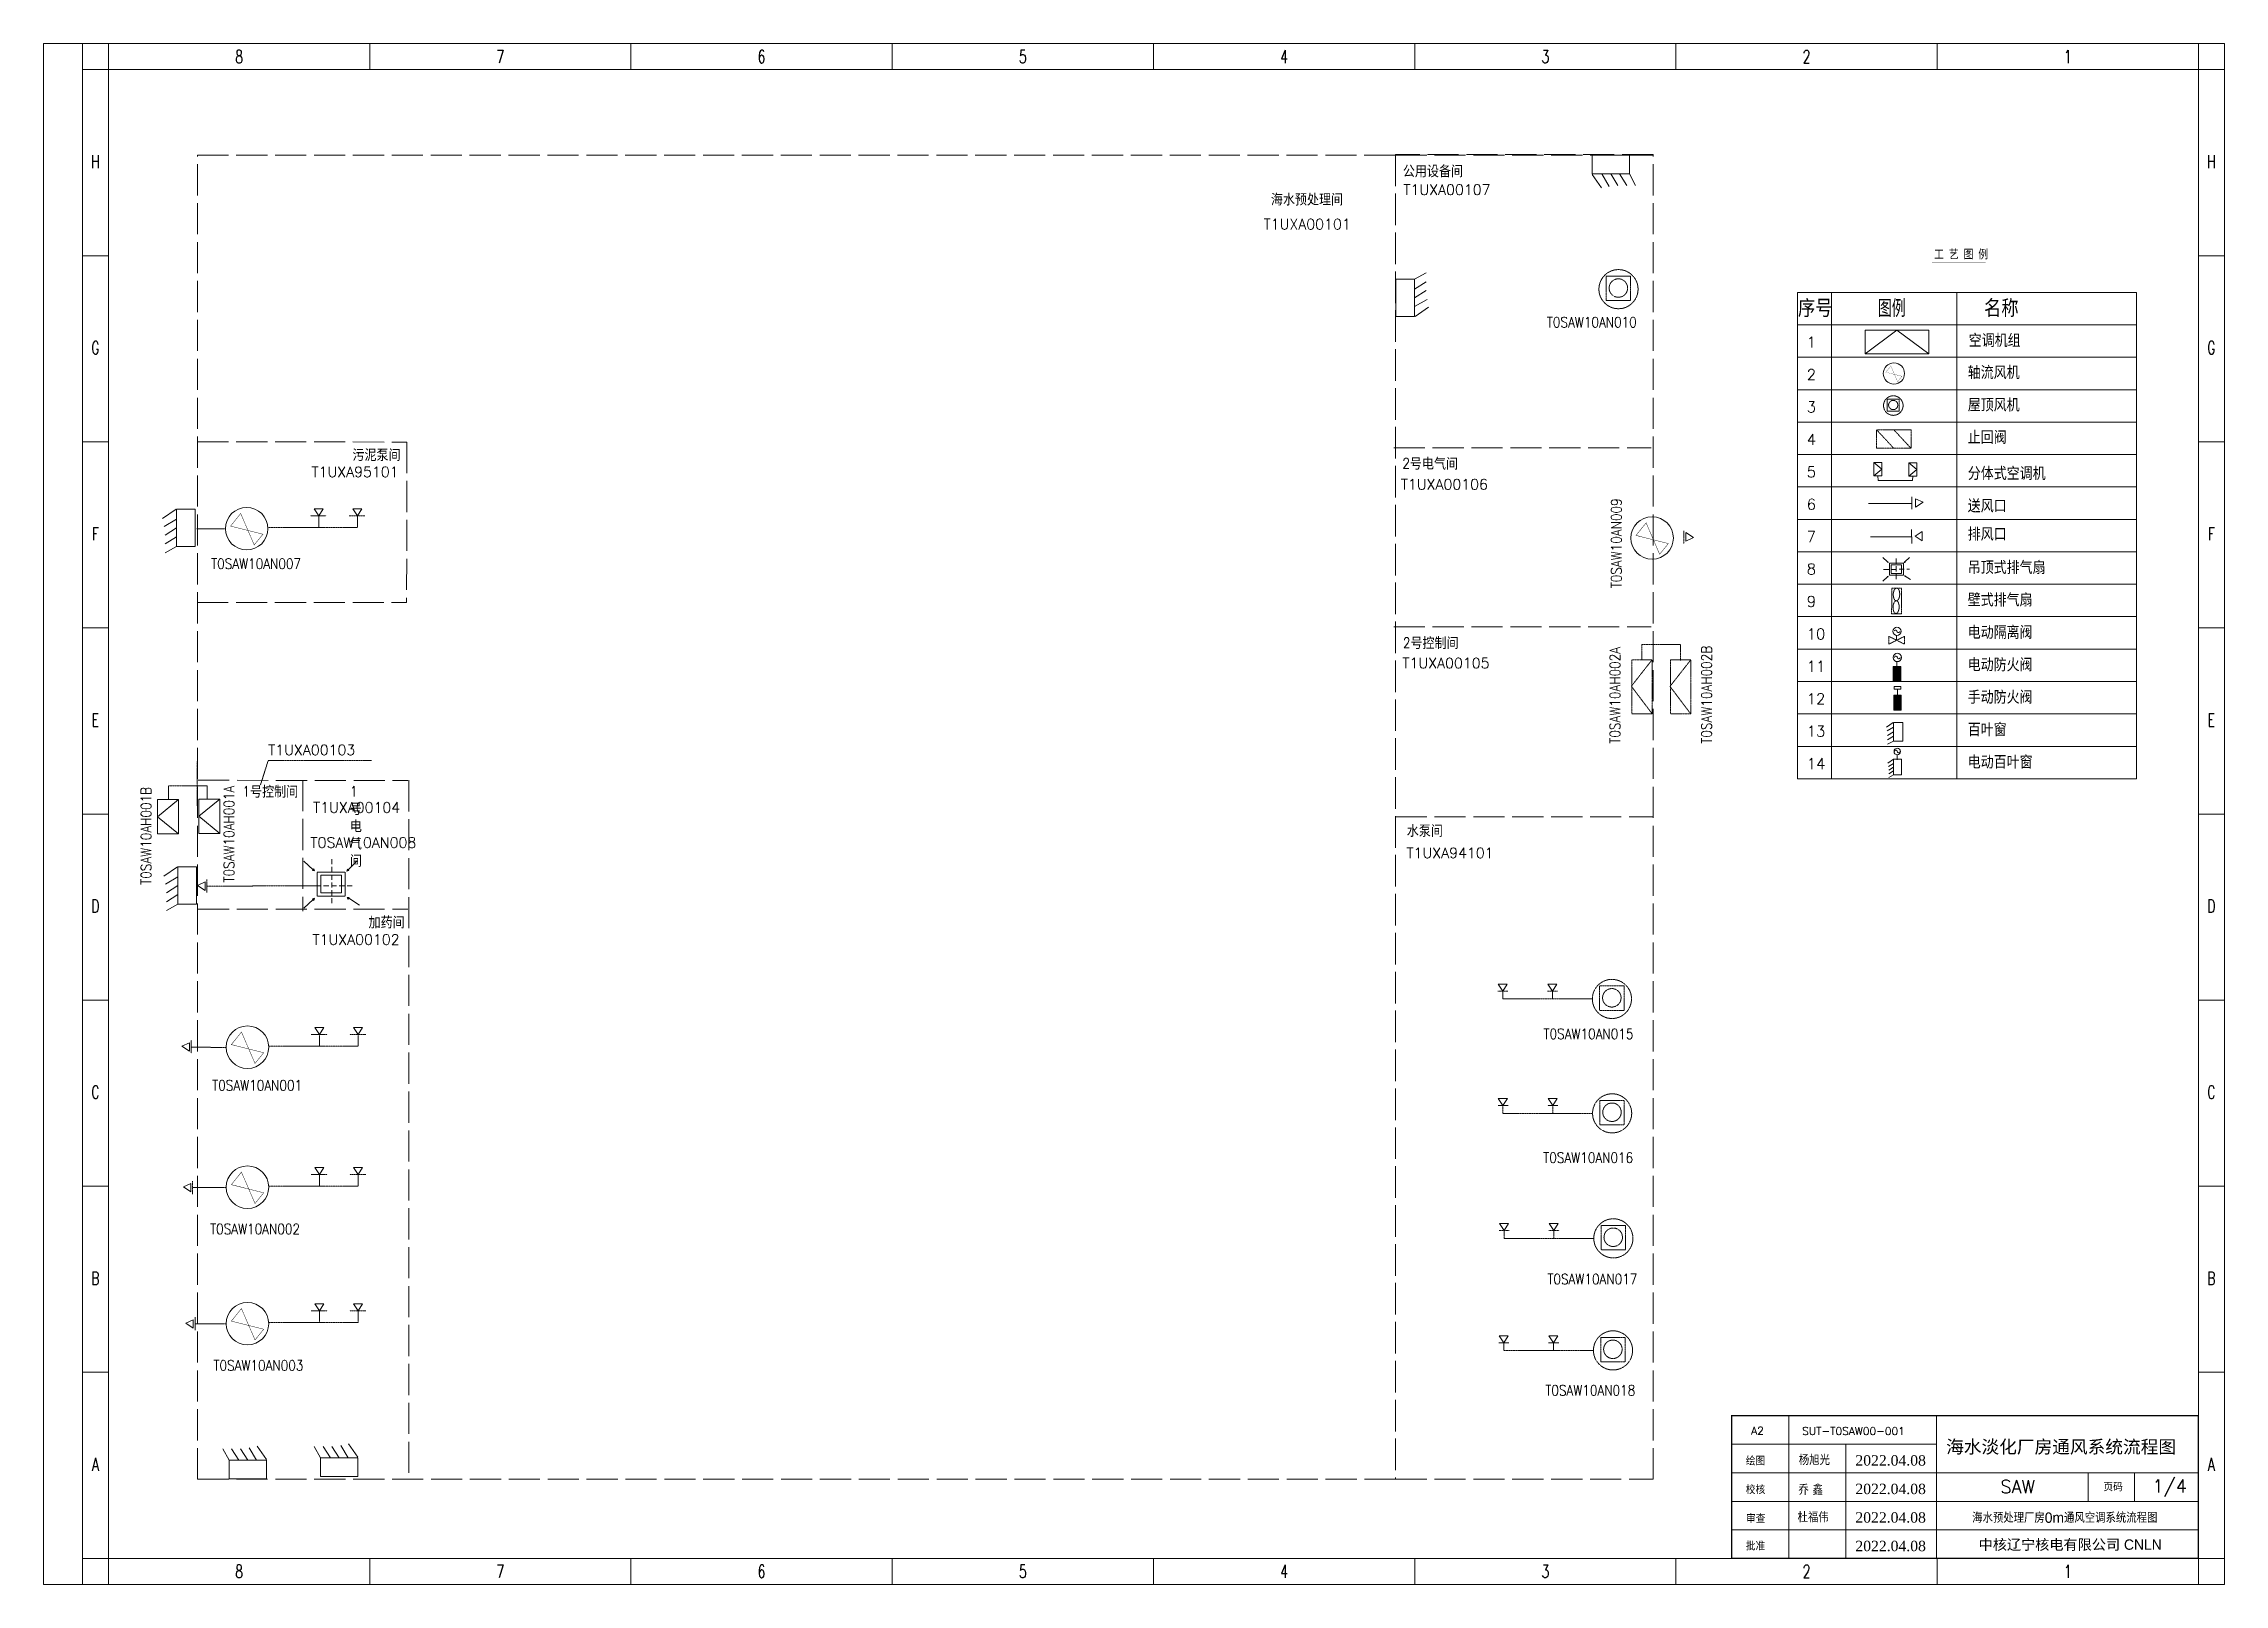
# Model space of a CAD drawing. Header units: millimetres. Extents: x 183980 to 562651, y 222331 to 282504.
# Drawn here: x 183980 to 268080, y 222900 to 282300 of the extents above; entities that cross this region are included whole.
import ezdxf
from ezdxf.enums import TextEntityAlignment as Align

# ---------------------------------------------------------------- set-up
doc = ezdxf.new("R2010")
doc.units = ezdxf.units.MM
for name, pattern in [('ACAD_ISO02W100', [15, 12, -3]), ('AM_ISO08W050x2', [9, 6, -0.75, 1.5, -0.75]), ('破線', [3, 2, -1])]:
    doc.linetypes.add(name, pattern=pattern)
doc.layers.get('0').update_dxf_attribs({"lineweight": 5})
doc.styles.add('-华文新魏', font='STXINWEI.TTF', dxfattribs={"width": 1.5})
doc.styles.add('_ROMANS', font='SIMPLEX.shx', dxfattribs={"width": 0.8, "bigfont": 'hztxt.shx'})
doc.styles.add('HZ', font='romanc.shx', dxfattribs={"width": 0.75, "bigfont": 'hzfs.shx'})
doc.styles.add('ROMAND', font='romand')
doc.styles.add('RT', font='times.ttf', dxfattribs={"width": 1.5})
doc.styles.get("Standard").update_dxf_attribs({"font": 'txt8.shx', "bigfont": 'hztxt.shx'})
doc.styles.add('中西文等高字体', font='HZTXT_E.shx', dxfattribs={"width": 0.7, "bigfont": 'HZTXT.shx'})
doc.styles.add('设备编码ROMAND', font='romand.shx', dxfattribs={"width": 0.85, "height": 400})
pattern_1 = [(0, (199169.914, 137025), (0, 3.4925), [2.54, -0.9525]), (90, (199169.914, 137025), (-3.4925, 2e-16), [2.54, -0.9525])]

msp = doc.modelspace()

# ---------------------------------------------------------------- texts
at = {"color": 0, "style": 'HZ', "width": 0.7}
for s, p in [('8', (191518, 281550)), ('7', (201593, 281550)), ('6', (211668, 281550)), ('5', (221743, 281550)), ('4', (231818, 281550)), ('3', (241893, 281550)), ('2', (251968, 281550)), ('1', (262043, 281550)), ('H', (185976, 277501)), ('H', (267576, 277501)), ('G', (185976, 270326)), ('G', (267576, 270326)), ('F', (185976, 263151)), ('F', (267576, 263151)), ('E', (185976, 255976)), ('E', (267576, 255976)), ('D', (185976, 248801)), ('D', (267576, 248801)), ('C', (185976, 241626)), ('C', (267576, 241626)), ('B', (185976, 234451)), ('B', (267576, 234451)), ('A', (185976, 227276)), ('A', (267576, 227276)), ('8', (191518, 223150)), ('7', (201593, 223150)), ('6', (211668, 223150)), ('5', (221743, 223150)), ('4', (231818, 223150)), ('3', (241893, 223150)), ('2', (251968, 223150)), ('1', (262043, 223150))]:
    msp.add_text(s, height=500, dxfattribs=at).set_placement(p, align=Align.CENTER)
at = {"color": 0, "lineweight": 5, "style": '_ROMANS', "width": 0.8}
for s, height, p in [('工 艺 图 例 ', 350, (256883, 273983)), ('图例', 666.7, (254722, 271758))]:
    msp.add_text(s, height=height, dxfattribs=at).set_placement(p)
at = {"color": 0, "lineweight": 5}
for s, height, style, p in [('序号', 666.7, '_ROMANS', (251636, 271758)), ('名称', 666.7, '_ROMANS', (258811, 271758)), ('1', 417, '_ROMANS', (251974, 270583)), ('空调机组', 500, '_ROMANS', (258223, 270602)), ('2', 417, '_ROMANS', (251974, 269333)), ('轴流风机', 500, '_ROMANS', (258183, 269365)), ('3', 417, '_ROMANS', (251974, 268083)), ('屋顶风机', 500, '_ROMANS', (258183, 268115)), ('4', 417, '_ROMANS', (251974, 266833)), ('止回阀', 500, '_ROMANS', (258183, 266865)), ('5', 417, '_ROMANS', (251974, 265583)), ('分体式空调机', 500, '_ROMANS', (258186, 265475)), ('6', 417, '_ROMANS', (251974, 264333)), ('送风口', 500, '_ROMANS', (258183, 264223)), ('7', 417, '_ROMANS', (251974, 263083)), ('排风口', 500, '_ROMANS', (258183, 263135)), ('吊顶式排气扇', 500, '_ROMANS', (258183, 261849)), ('8', 417, '_ROMANS', (251974, 261833)), ('9', 417, '_ROMANS', (251974, 260583)), ('壁式排气扇', 500, '_ROMANS', (258182, 260599)), ('电动隔离阀', 500, '_ROMANS', (258183, 259349)), ('10', 416.7, '_ROMANS', (251974, 259333)), ('11', 416.7, '_ROMANS', (251974, 258083)), ('电动防火阀', 500, '_ROMANS', (258182, 258099)), ('手动防火阀', 500, '_ROMANS', (258182, 256849)), ('12', 416.7, '_ROMANS', (251974, 256833)), ('13', 416.7, '_ROMANS', (251974, 255583)), ('百叶窗', 500, '_ROMANS', (258182, 255599)), ('电动百叶窗', 500, '_ROMANS', (258183, 254349)), ('14', 416.7, '_ROMANS', (251974, 254333)), ('杨旭光', 400, '中西文等高字体', (251670, 227500)), ('海水淡化厂房通风系统流程图', 500, '-华文新魏', (257350, 227953)), ('绘图', 300, '中西文等高字体', (249623, 227493)), ('2022.04.08', 400, 'RT', (253850, 227480)), ('校核', 300, '中西文等高字体', (249623, 226383)), ('乔 鑫', 400, '中西文等高字体', (251650, 226350)), ('2022.04.08', 400, 'RT', (253850, 226380)), ('页码', 300, '中西文等高字体', (263413, 226493)), ('审查', 300, '中西文等高字体', (249633, 225273)), ('杜福伟', 400, '中西文等高字体', (251620, 225290)), ('2022.04.08', 400, 'RT', (253850, 225280)), ('海水预处理厂房0m通风空调系统流程图', 400, '中西文等高字体', (258353, 225273)), ('2022.04.08', 400, 'RT', (253850, 224180)), ('中核辽宁核电有限公司 CNLN', 400, '-华文新魏', (258603, 224233)), ('批准', 300, '中西文等高字体', (249623, 224213))]:
    msp.add_text(s, height=height, dxfattribs=dict(at, style=style)).set_placement(p)
at = {"color": 0, "lineweight": 5, "style": 'ROMAND'}
msp.add_text('A2', height=300, dxfattribs=at).set_placement((250077, 228823), align=Align.MIDDLE)
at = {"color": 0, "linetype": '破線', "lineweight": 5, "char_height": 400, "attachment_point": 1, "style": '设备编码ROMAND'}
for s, insert in [('{\\f宋体|b0|i0|c134|p2;公用设备间}', (236400, 277590)), ('{\\f宋体|b0|i0|c134|p2;海水预处理间}', (231310, 276500)), ('T0SAW10AN010', (241950, 271760)), ('2{\\f宋体|b0|i0|c134|p2;号电气间}', (236380, 266316)), ('T0SAW10AN007', (190440, 262450)), ('2{\\f宋体|b0|i0|c134|p2;号控制间}', (236400, 259400)), ('{\\f宋体|b0|i0|c134|p2;水泵间}', (236550, 252160)), ('T0SAW10AN015', (241822, 244320)), ('T0SAW10AN001', (190480, 242340)), ('T0SAW10AN016', (241812, 239550)), ('T0SAW10AN002', (190400, 236800)), ('T0SAW10AN017', (241972, 234870)), ('T0SAW10AN003', (190530, 231540)), ('T0SAW10AN018', (241892, 230580))]:
    msp.add_mtext(s, dxfattribs=dict(at, insert=insert))
at = {"color": 0, "linetype": '破線', "lineweight": 0, "char_height": 400, "attachment_point": 1}
for s, insert in [('T1UXA00107', (236420, 276870)), ('T1UXA00101', (231030, 275540)), ('T1UXA95101', (194310, 265990)), ('T1UXA00106', (236320, 265510)), ('T1UXA00105', (236380, 258620)), ('T1UXA00103', (192640, 255270)), ('T1UXA00104', (194370, 253050)), ('T1UXA94101', (236540, 251300)), ('T1UXA00102', (194350, 247960))]:
    msp.add_mtext(s, dxfattribs=dict(at, insert=insert))
at = {"color": 0, "linetype": 'Continuous', "lineweight": 5, "char_height": 400, "attachment_point": 1, "style": '设备编码ROMAND'}
for s, insert in [('{\\f宋体|b0|i0|c134|p2;污泥泵间}', (195890, 266650)), ('1{\\f宋体|b0|i0|c134|p2;号控制间}', (191650, 253670)), ('{\\f宋体|b0|i0|c134|p2;加药间}', (196510, 248630))]:
    msp.add_mtext(s, dxfattribs=dict(at, insert=insert))
at = {"color": 0, "linetype": '破線', "lineweight": 5, "char_height": 400, "attachment_point": 1, "rotation": 90, "style": '设备编码ROMAND'}
for s, insert in [('T0SAW10AN009', (244430, 261300)), ('T0SAW10AH002A', (244380, 255310)), ('T0SAW10AH002B', (247910, 255310)), ('T0SAW10AH001A', (190930, 249960))]:
    msp.add_mtext(s, dxfattribs=dict(at, insert=insert))
at = {"color": 0, "linetype": '破線', "lineweight": 5, "insert": (187730, 249870), "char_height": 400, "width": 260, "attachment_point": 1, "rotation": 90, "style": '设备编码ROMAND'}
msp.add_mtext('T0SAW10AH001B', dxfattribs=at)
at = {"color": 0, "linetype": 'Continuous', "lineweight": 5, "insert": (195790, 253670), "char_height": 400, "width": 40, "attachment_point": 1, "style": '设备编码ROMAND'}
msp.add_mtext('1{\\f宋体|b0|i0|c134|p2;号电气间}', dxfattribs=at)
at = {"color": 0, "linetype": '破線', "lineweight": 5, "insert": (194270, 251700), "char_height": 400, "attachment_point": 1}
msp.add_mtext('T0SAW10AN008', dxfattribs=at)
at = {"color": 0, "lineweight": 5, "insert": (251803, 228960), "char_height": 300, "attachment_point": 1, "style": 'ROMAND'}
msp.add_mtext('SUT-T0SAW00-001', dxfattribs=at)
at = {"color": 0, "lineweight": 5, "char_height": 500, "attachment_point": 1}
for s, insert in [('SAW', (259440, 226920)), ('1/4', (265303, 226940))]:
    msp.add_mtext(s, dxfattribs=dict(at, insert=insert))

# ---------------------------------------------------------------- hatches: boundary and pattern name
at = {"linetype": '破線', "lineweight": 5}
h = msp.add_hatch(dxfattribs=at)
h.set_pattern_fill('ANGLE', color=0, scale=0.5, style=0)
h.set_pattern_definition(pattern_1)
h.paths.add_polyline_path([(255307, 258292), (255307, 257739), (255601, 257739), (255601, 258292)])
h = msp.add_hatch(dxfattribs=at)
h.set_pattern_fill('ANGLE', color=0, scale=0.5, style=0)
h.set_pattern_definition(pattern_1)
h.paths.add_polyline_path([(255334, 257176), (255334, 256609), (255614, 256609), (255614, 257176)])

# ---------------------------------------------------------------- linework, layer by layer
at = {"color": 0}
for p, q in [((183980, 282300), (268080, 282300)), ((183980, 222900), (183980, 282300)), ((185480, 222900), (185480, 282300)), ((186480, 281300), (186480, 282300)), ((196555, 282300), (196555, 281300)), ((206630, 282300), (206630, 281300)), ((216705, 282300), (216705, 281300)), ((226780, 282300), (226780, 281300)), ((236855, 282300), (236855, 281300)), ((246930, 282300), (246930, 281300)), ((257005, 282300), (257005, 281300)), ((267080, 281300), (267080, 282300)), ((268080, 282300), (268080, 222900)), ((186480, 281300), (185480, 281300)), ((186480, 281300), (267080, 281300)), ((186480, 223900), (186480, 281300)), ((267080, 281300), (268080, 281300)), ((267080, 281300), (267080, 223900)), ((185480, 274125), (186480, 274125)), ((267080, 274125), (268080, 274125)), ((185480, 266950), (186480, 266950)), ((267080, 266950), (268080, 266950)), ((185480, 259775), (186480, 259775)), ((267080, 259775), (268080, 259775)), ((185480, 252600), (186480, 252600)), ((267080, 252600), (268080, 252600)), ((185480, 245425), (186480, 245425)), ((267080, 245425), (268080, 245425)), ((185480, 238250), (186480, 238250)), ((267080, 238250), (268080, 238250)), ((185480, 231075), (186480, 231075)), ((185480, 231075), (186480, 231075)), ((267080, 231075), (268080, 231075)), ((186480, 223900), (185480, 223900)), ((186480, 223900), (186480, 222900)), ((267080, 223900), (186480, 223900)), ((196555, 223900), (196555, 222900)), ((206630, 223900), (206630, 222900)), ((216705, 223900), (216705, 222900)), ((226780, 223900), (226780, 222900)), ((236855, 223900), (236855, 222900)), ((246930, 223900), (246930, 222900)), ((246930, 223900), (246930, 222900)), ((257005, 223900), (257005, 222900)), ((267080, 223900), (268080, 223900)), ((267080, 223900), (267080, 222900)), ((268080, 222900), (183980, 222900))]:
    msp.add_line(p, q, dxfattribs=at)
at = {"color": 0, "linetype": 'Continuous', "lineweight": 5}
for p, q in [((243693, 277256), (244053, 276736)), ((244073, 277275), (244353, 276795)), ((244413, 277275), (244693, 276835)), ((244753, 277275), (245033, 276835)), ((245133, 277275), (245373, 276835)), ((236851, 273220), (237291, 273460)), ((236851, 272840), (237291, 273120)), ((236851, 272500), (237291, 272780)), ((236851, 272160), (237331, 272440)), ((236870, 271780), (237390, 272140)), ((254565, 266145), (254875, 265890)), ((254875, 265890), (254565, 265635)), ((255905, 266135), (256215, 265880)), ((256215, 265880), (255905, 265625)), ((254720, 265635), (254725, 265455)), ((254725, 265455), (256057, 265455)), ((256060, 265625), (256057, 265455)), ((189090, 264350), (188570, 263990)), ((189109, 263970), (188629, 263690)), ((189109, 263630), (188669, 263350)), ((189109, 263290), (188669, 263010)), ((247313, 263448), (247607, 263257)), ((247317, 263123), (247313, 263448)), ((247607, 263257), (247317, 263123)), ((189109, 262910), (188669, 262670)), ((254902, 262485), (255086, 262319)), ((255934, 262492), (255759, 262317)), ((254902, 261579), (255086, 261745)), ((255071, 261761), (255112, 261769)), ((255100, 261730), (255071, 261761)), ((255071, 261761), (255071, 261761)), ((255072, 262304), (255100, 262335)), ((255112, 262296), (255072, 262304)), ((255100, 262335), (255100, 262335)), ((255100, 262335), (255112, 262296)), ((255112, 261769), (255100, 261730)), ((255734, 262292), (255744, 262332)), ((255774, 262302), (255734, 262292)), ((255758, 261751), (255740, 261787)), ((255740, 261787), (255781, 261786)), ((255744, 262332), (255774, 262302)), ((255781, 261786), (255758, 261751)), ((255758, 261751), (255758, 261751)), ((255979, 261636), (255769, 261768)), ((255774, 262302), (255774, 262302)), ((255440, 259300), (255440, 259482)), ((255454, 258292), (255454, 258474)), ((255474, 257173), (255474, 257411)), ((255304, 256132), (255044, 255952)), ((255314, 255942), (255074, 255802)), ((255314, 255772), (255094, 255632)), ((255314, 255602), (255094, 255462)), ((255314, 255412), (255094, 255292)), ((255466, 254691), (255466, 254885)), ((255315, 254708), (255097, 254557)), ((255323, 254549), (255121, 254431)), ((255323, 254406), (255138, 254288)), ((255323, 254263), (255138, 254146)), ((255323, 254104), (255138, 254003)), ((188370, 252493), (189176, 253156)), ((189970, 252513), (190776, 253176)), ((189176, 251830), (188370, 252493)), ((190776, 251850), (189970, 252513)), ((194010, 250782), (194378, 250451)), ((196074, 250796), (195724, 250446)), ((189140, 250560), (188620, 250200)), ((189159, 250180), (188679, 249900)), ((189159, 249840), (188719, 249560)), ((194350, 250419), (194406, 250482)), ((194430, 250403), (194350, 250419)), ((194406, 250482), (194406, 250482)), ((194406, 250482), (194430, 250403)), ((195674, 250396), (195694, 250476)), ((195754, 250416), (195674, 250396)), ((195694, 250476), (195754, 250416)), ((195754, 250416), (195754, 250416)), ((189159, 249500), (188719, 249220)), ((189159, 249120), (188719, 248880)), ((194010, 248970), (194377, 249302)), ((194349, 249334), (194430, 249350)), ((194406, 249271), (194349, 249334)), ((194349, 249334), (194349, 249334)), ((194430, 249350), (194406, 249271)), ((195722, 249313), (195685, 249386)), ((195685, 249386), (195768, 249384)), ((195768, 249384), (195722, 249313)), ((195722, 249313), (195722, 249313)), ((196163, 249084), (195745, 249349)), ((191130, 227690), (190890, 228130)), ((191510, 227690), (191230, 228130)), ((191850, 227690), (191570, 228130)), ((192190, 227690), (191910, 228170)), ((192570, 227709), (192210, 228229)), ((194660, 227780), (194420, 228220)), ((195040, 227780), (194760, 228220)), ((195380, 227780), (195100, 228220)), ((195720, 227780), (195440, 228260)), ((196100, 227799), (195740, 228319))]:
    msp.add_line(p, q, dxfattribs=at)
at = {"color": 0, "lineweight": 5}
for p, q in [((251615, 272708), (251615, 267708)), ((251615, 272708), (264691, 272708)), ((252925, 272708), (252925, 267708)), ((257768, 272708), (257768, 267708)), ((264691, 272708), (264691, 267708)), ((251615, 271458), (251615, 253958)), ((251615, 271458), (264691, 271458)), ((252925, 271458), (252924, 253958)), ((254229, 270337), (255454, 271247)), ((255454, 271247), (256679, 270337)), ((257768, 271458), (257759, 253958)), ((264691, 271458), (264691, 253958)), ((251615, 270208), (264691, 270208)), ((251615, 268958), (264691, 268958)), ((251615, 267708), (264691, 267708)), ((251615, 266458), (264691, 266458)), ((251615, 265208), (264691, 265208)), ((194410, 264360), (194760, 264360)), ((194590, 264090), (194410, 264360)), ((194760, 264360), (194590, 264090)), ((195900, 264360), (196250, 264360)), ((196080, 264090), (195900, 264360)), ((196250, 264360), (196080, 264090)), ((254360, 264565), (256019, 264567)), ((256025, 264825), (256025, 264350)), ((256171, 264433), (256169, 264752)), ((256169, 264752), (256466, 264621)), ((256466, 264621), (256171, 264433)), ((251615, 263958), (264691, 263958)), ((254435, 263290), (256019, 263287)), ((256015, 263565), (256025, 263025)), ((256149, 263307), (256419, 263487)), ((256419, 263137), (256149, 263307)), ((256419, 263487), (256419, 263137)), ((251615, 262708), (264691, 262708)), ((251615, 261458), (264691, 261458)), ((251615, 260208), (264691, 260208)), ((251615, 258958), (264691, 258958)), ((251615, 257708), (264691, 257708)), ((251615, 256458), (264691, 256458)), ((251615, 255208), (264691, 255208)), ((251615, 255208), (264691, 255208)), ((251615, 253958), (264691, 253958)), ((189920, 249849), (190211, 249980)), ((190211, 249655), (189920, 249849)), ((190211, 249980), (190211, 249655)), ((240071, 246038), (240421, 246038)), ((240251, 245768), (240071, 246038)), ((240421, 246038), (240251, 245768)), ((241989, 246038), (242339, 246038)), ((242169, 245768), (241989, 246038)), ((242339, 246038), (242169, 245768)), ((194440, 244370), (194790, 244370)), ((194620, 244100), (194440, 244370)), ((194790, 244370), (194620, 244100)), ((195930, 244370), (196280, 244370)), ((196110, 244100), (195930, 244370)), ((196280, 244370), (196110, 244100)), ((189314, 243649), (189606, 243780)), ((189606, 243455), (189314, 243649)), ((189606, 243780), (189606, 243455)), ((240078, 241627), (240428, 241627)), ((240258, 241357), (240078, 241627)), ((240428, 241627), (240258, 241357)), ((241997, 241627), (242347, 241627)), ((242177, 241357), (241997, 241627)), ((242347, 241627), (242177, 241357)), ((194440, 238970), (194790, 238970)), ((194620, 238700), (194440, 238970)), ((194790, 238970), (194620, 238700)), ((195930, 238970), (196280, 238970)), ((196110, 238700), (195930, 238970)), ((196280, 238970), (196110, 238700)), ((189371, 238226), (189662, 238357)), ((189662, 238032), (189371, 238226)), ((189662, 238357), (189662, 238032)), ((240125, 236808), (240475, 236808)), ((240305, 236538), (240125, 236808)), ((240475, 236808), (240305, 236538)), ((242043, 236808), (242393, 236808)), ((242223, 236538), (242043, 236808)), ((242393, 236808), (242223, 236538)), ((189460, 232974), (189751, 233104)), ((189751, 232780), (189460, 232974)), ((189751, 233104), (189751, 232780)), ((194440, 233710), (194790, 233710)), ((194620, 233440), (194440, 233710)), ((194790, 233710), (194620, 233440)), ((195930, 233710), (196280, 233710)), ((196110, 233440), (195930, 233710)), ((196280, 233710), (196110, 233440)), ((240112, 232488), (240462, 232488)), ((240292, 232218), (240112, 232488)), ((240462, 232488), (240292, 232218)), ((242030, 232488), (242380, 232488)), ((242210, 232218), (242030, 232488)), ((242380, 232488), (242210, 232218)), ((249080, 229400), (249080, 223900)), ((251280, 229400), (251280, 223900)), ((256983, 229400), (256983, 223900)), ((256983, 228300), (249080, 228300)), ((253480, 228300), (253480, 223900)), ((267047, 227200), (249080, 227200)), ((262833, 227200), (262830, 226100)), ((264613, 227200), (264613, 226100)), ((267047, 226100), (249080, 226100)), ((267047, 225000), (249080, 225000)), ((267080, 223900), (249080, 223900))]:
    msp.add_line(p, q, dxfattribs=at)
at = {"color": 0, "linetype": 'ACAD_ISO02W100', "lineweight": 5, "ltscale": 100}
for p, q in [((189910, 266950), (197990, 266940)), ((197990, 266940), (197980, 260750)), ((236045, 266720), (245975, 266720)), ((189900, 260760), (197980, 260750)), ((236045, 259810), (245975, 259810)), ((189940, 253900), (198020, 253890)), ((193980, 253910), (193980, 248860)), ((198060, 253900), (198070, 226950)), ((236120, 252485), (246050, 252485)), ((189930, 248930), (198030, 248930))]:
    msp.add_line(p, q, dxfattribs=at)
at = {"color": 0, "linetype": '破線', "lineweight": 5}
for p, q in [((254665, 267415), (255330, 266700)), ((255330, 267415), (255995, 266700)), ((194270, 264090), (194880, 264090)), ((194590, 263640), (194590, 264090)), ((195760, 264090), (196370, 264090)), ((196080, 263640), (196080, 264090)), ((190980, 263590), (189880, 263590)), ((192650, 263640), (196080, 263640)), ((247230, 263520), (247230, 263020)), ((245610, 258540), (245610, 259140)), ((245610, 259140), (247100, 259140)), ((247100, 259140), (247100, 258520)), ((246010, 258546), (245210, 257526)), ((247500, 258540), (246700, 257520)), ((245210, 257526), (245210, 257526)), ((245210, 257526), (246010, 256466)), ((246700, 257520), (246700, 257520)), ((246700, 257520), (247500, 256460)), ((189900, 254630), (189910, 252475)), ((192340, 253710), (192640, 254660)), ((192640, 254660), (196620, 254660)), ((188800, 253160), (188800, 253690)), ((188800, 253690), (190290, 253690)), ((190290, 253690), (190290, 253170)), ((190270, 250070), (190270, 249570)), ((190280, 249820), (194480, 249830)), ((240061, 245768), (240451, 245768)), ((240251, 245470), (240251, 245768)), ((241979, 245768), (242369, 245768)), ((242169, 245470), (242169, 245768)), ((240251, 245470), (243707, 245470)), ((194300, 244100), (194910, 244100)), ((194620, 243650), (194620, 244100)), ((195790, 244100), (196400, 244100)), ((196110, 243650), (196110, 244100)), ((189670, 243880), (189670, 243380)), ((191010, 243600), (189670, 243610)), ((192680, 243650), (196110, 243650)), ((240068, 241357), (240458, 241357)), ((240258, 241059), (240258, 241357)), ((240258, 241059), (243715, 241059)), ((241987, 241357), (242377, 241357)), ((242177, 241059), (242177, 241357)), ((189720, 238440), (189720, 237940)), ((191010, 238200), (189720, 238200)), ((192680, 238250), (196110, 238250)), ((194300, 238700), (194910, 238700)), ((194620, 238250), (194620, 238700)), ((195790, 238700), (196400, 238700)), ((196110, 238250), (196110, 238700)), ((240115, 236538), (240505, 236538)), ((240305, 236240), (240305, 236538)), ((242033, 236538), (242423, 236538)), ((242223, 236240), (242223, 236538)), ((240305, 236240), (243762, 236240)), ((189820, 233200), (189820, 232700)), ((192680, 232990), (196110, 232990)), ((194300, 233440), (194910, 233440)), ((194620, 232990), (194620, 233440)), ((195790, 233440), (196400, 233440)), ((196110, 232990), (196110, 233440)), ((191010, 232940), (189820, 232940)), ((240102, 232218), (240492, 232218)), ((240292, 231920), (240292, 232218)), ((242020, 232218), (242410, 232218)), ((242210, 231920), (242210, 232218)), ((240292, 231920), (243748, 231920))]:
    msp.add_line(p, q, dxfattribs=at)
at = {"color": 0, "linetype": '破線', "lineweight": 5, "ltscale": 100}
for p, q in [((255420, 262450), (255425, 261560)), ((254935, 262030), (255935, 262035)), ((195100, 250860), (195100, 249160)), ((194480, 249830), (195960, 249830))]:
    msp.add_line(p, q, dxfattribs=at)
at = {"linetype": '破線', "lineweight": 5}
for p, q in [((255140, 259450), (255140, 259150)), ((255740, 259450), (255140, 259150)), ((255740, 259150), (255140, 259450)), ((255740, 259450), (255740, 259150))]:
    msp.add_line(p, q, dxfattribs=at)
at = {"color": 0, "linetype": 'ACAD_ISO02W100', "lineweight": 5, "ltscale": 100}
for points in [[(189910, 278000), (236120, 278000), (236120, 226950), (189910, 226950)], [(236120, 226950), (246050, 226950), (246050, 278020), (236120, 278020)], [(246050, 278020), (236120, 278020), (236120, 278000), (246050, 278000)]]:
    msp.add_lwpolyline(points, close=True, dxfattribs=at)
at = {"color": 0, "linetype": 'Continuous', "lineweight": 5}
for points in [[(243693, 277275), (243693, 277995), (245133, 277995), (245133, 277275)], [(236851, 271780), (236131, 271780), (236131, 273220), (236851, 273220)], [(254565, 266145), (254875, 266145), (254875, 265635), (254565, 265635)], [(255905, 266135), (256215, 266135), (256215, 265625), (255905, 265625)], [(189109, 264350), (189829, 264350), (189829, 262910), (189109, 262910)], [(255307, 258292), (255601, 258292), (255601, 257739), (255307, 257739)], [(255348, 257519), (255600, 257519), (255600, 257414), (255348, 257414)], [(255334, 257176), (255614, 257176), (255614, 256609), (255334, 256609)], [(255314, 256132), (255674, 256132), (255674, 255412), (255314, 255412)], [(255323, 254708), (255625, 254708), (255625, 254104), (255323, 254104)], [(189176, 251830), (188370, 251830), (188370, 253156), (189176, 253156)], [(190776, 251850), (189970, 251850), (189970, 253176), (190776, 253176)], [(189159, 250560), (189879, 250560), (189879, 249120), (189159, 249120)], [(192570, 227690), (192570, 226970), (191130, 226970), (191130, 227690)], [(196100, 227780), (196100, 227060), (194660, 227060), (194660, 227780)]]:
    msp.add_lwpolyline(points, close=True, dxfattribs=at)
at = {"color": 0, "linetype": '破線', "lineweight": 5}
for points in [[(244239, 273333), (245180, 273333), (245180, 272393), (244239, 272393)], [(255074, 268596), (255544, 268596), (255544, 268125), (255074, 268125)], [(254665, 267415), (255995, 267415), (255995, 266700), (254665, 266700)], [(255252, 261309), (255632, 261309), (255628, 260311), (255248, 260311)], [(245230, 258546), (246010, 258546), (246010, 256466), (245230, 256466)], [(246720, 258540), (247500, 258540), (247500, 256460), (246720, 256460)], [(243986, 245969), (244927, 245969), (244927, 245028), (243986, 245028)], [(243994, 241558), (244935, 241558), (244935, 240617), (243994, 240617)], [(244041, 236739), (244982, 236739), (244982, 235798), (244041, 235798)], [(244027, 232419), (244968, 232419), (244968, 231478), (244027, 231478)]]:
    msp.add_lwpolyline(points, close=True, dxfattribs=at)
at = {"color": 0, "lineweight": 5}
for points, const_width in [([(256799, 273875), (258871, 273875)], 25), ([(255024, 269632), (255219, 269875), (255480, 269269), (255648, 269475), (255024, 269632)], 8.15), ([(191190, 263700), (191579, 264185), (192102, 262974), (192438, 263386), (191190, 263700)], 16.3), ([(245390, 263340), (245779, 263825), (246302, 262614), (246638, 263026), (245390, 263340)], 16.3), ([(191220, 243710), (191609, 244195), (192132, 242984), (192468, 243396), (191220, 243710)], 16.3), ([(191220, 238310), (191609, 238795), (192132, 237584), (192468, 237996), (191220, 238310)], 16.3), ([(191220, 233050), (191609, 233535), (192132, 232324), (192468, 232736), (191220, 233050)], 16.3)]:
    msp.add_lwpolyline(points, dxfattribs=dict(at, const_width=const_width))
msp.add_lwpolyline([(254229, 271247), (256679, 271247), (256679, 270337), (254229, 270337)], close=True, dxfattribs=at)
at = {"color": 0, "linetype": 'AM_ISO08W050x2', "lineweight": 5}
for points in [[(255164, 262272), (255699, 262272), (255699, 261812), (255164, 261812)], [(255234, 262212), (255634, 262212), (255634, 261872), (255234, 261872)], [(194534, 250356), (195604, 250356), (195604, 249436), (194534, 249436)], [(194674, 250236), (195474, 250236), (195474, 249556), (194674, 249556)]]:
    msp.add_lwpolyline(points, close=True, dxfattribs=at)
at = {"color": 0, "lineweight": 5, "const_width": 50}
msp.add_lwpolyline([(249080, 223900), (267080, 223900), (267080, 229400), (249080, 229400)], close=True, dxfattribs=at)
at = {"color": 0, "linetype": '破線', "lineweight": 5}
for centre, radius in [((244714, 272834), 754), ((244709, 272877), 356), ((255312, 268346), 377), ((255309, 268368), 178), ((244462, 245470), 754), ((244457, 245513), 356), ((244469, 241059), 754), ((244464, 241102), 356), ((244516, 236240), 754), ((244511, 236283), 356), ((244503, 231920), 754), ((244498, 231963), 356)]:
    msp.add_circle(centre, radius, dxfattribs=at)
at = {"color": 0, "lineweight": 5}
for centre, radius in [((255334, 269582), 410), ((191810, 263600), 820), ((246010, 263240), 820), ((191840, 243610), 820), ((191840, 238210), 820), ((191840, 232950), 820)]:
    msp.add_circle(centre, radius, dxfattribs=at)
at = {"color": 0, "linetype": 'Continuous', "lineweight": 5}
for centre, radius in [((255454, 259643), 162), ((255468, 258635), 162), ((255466, 255011), 126)]:
    msp.add_circle(centre, radius, dxfattribs=at)
at = {"linetype": '破線', "lineweight": 5}
for centre, start, end in [((255400, 259639), 4.57392, 175.42608), ((255508, 259646), 183.11137, 353.96353), ((255414, 258631), 4.57392, 175.42608), ((255522, 258638), 183.11137, 353.96353), ((255412, 255007), 4.57392, 175.42608), ((255520, 255014), 183.11137, 353.96353)]:
    msp.add_arc(centre, 54.2, start, end, dxfattribs=at)
at = {"color": 0, "linetype": '破線', "lineweight": 5}
for centre, ratio in [((255421, 260577), 0.478833), ((255435, 261065), 0.505247)]:
    msp.add_ellipse(centre, major_axis=(-7, -244), ratio=ratio, dxfattribs=at)

msp.set_redraw_order([(e.dxf.handle, doc.entitydb.next_handle()) for e in msp.query("TEXT MTEXT ATTDEF DIMENSION ARC_DIMENSION")])  # texts and dimensions are drawn at this point

doc.saveas('drawing.dxf')
